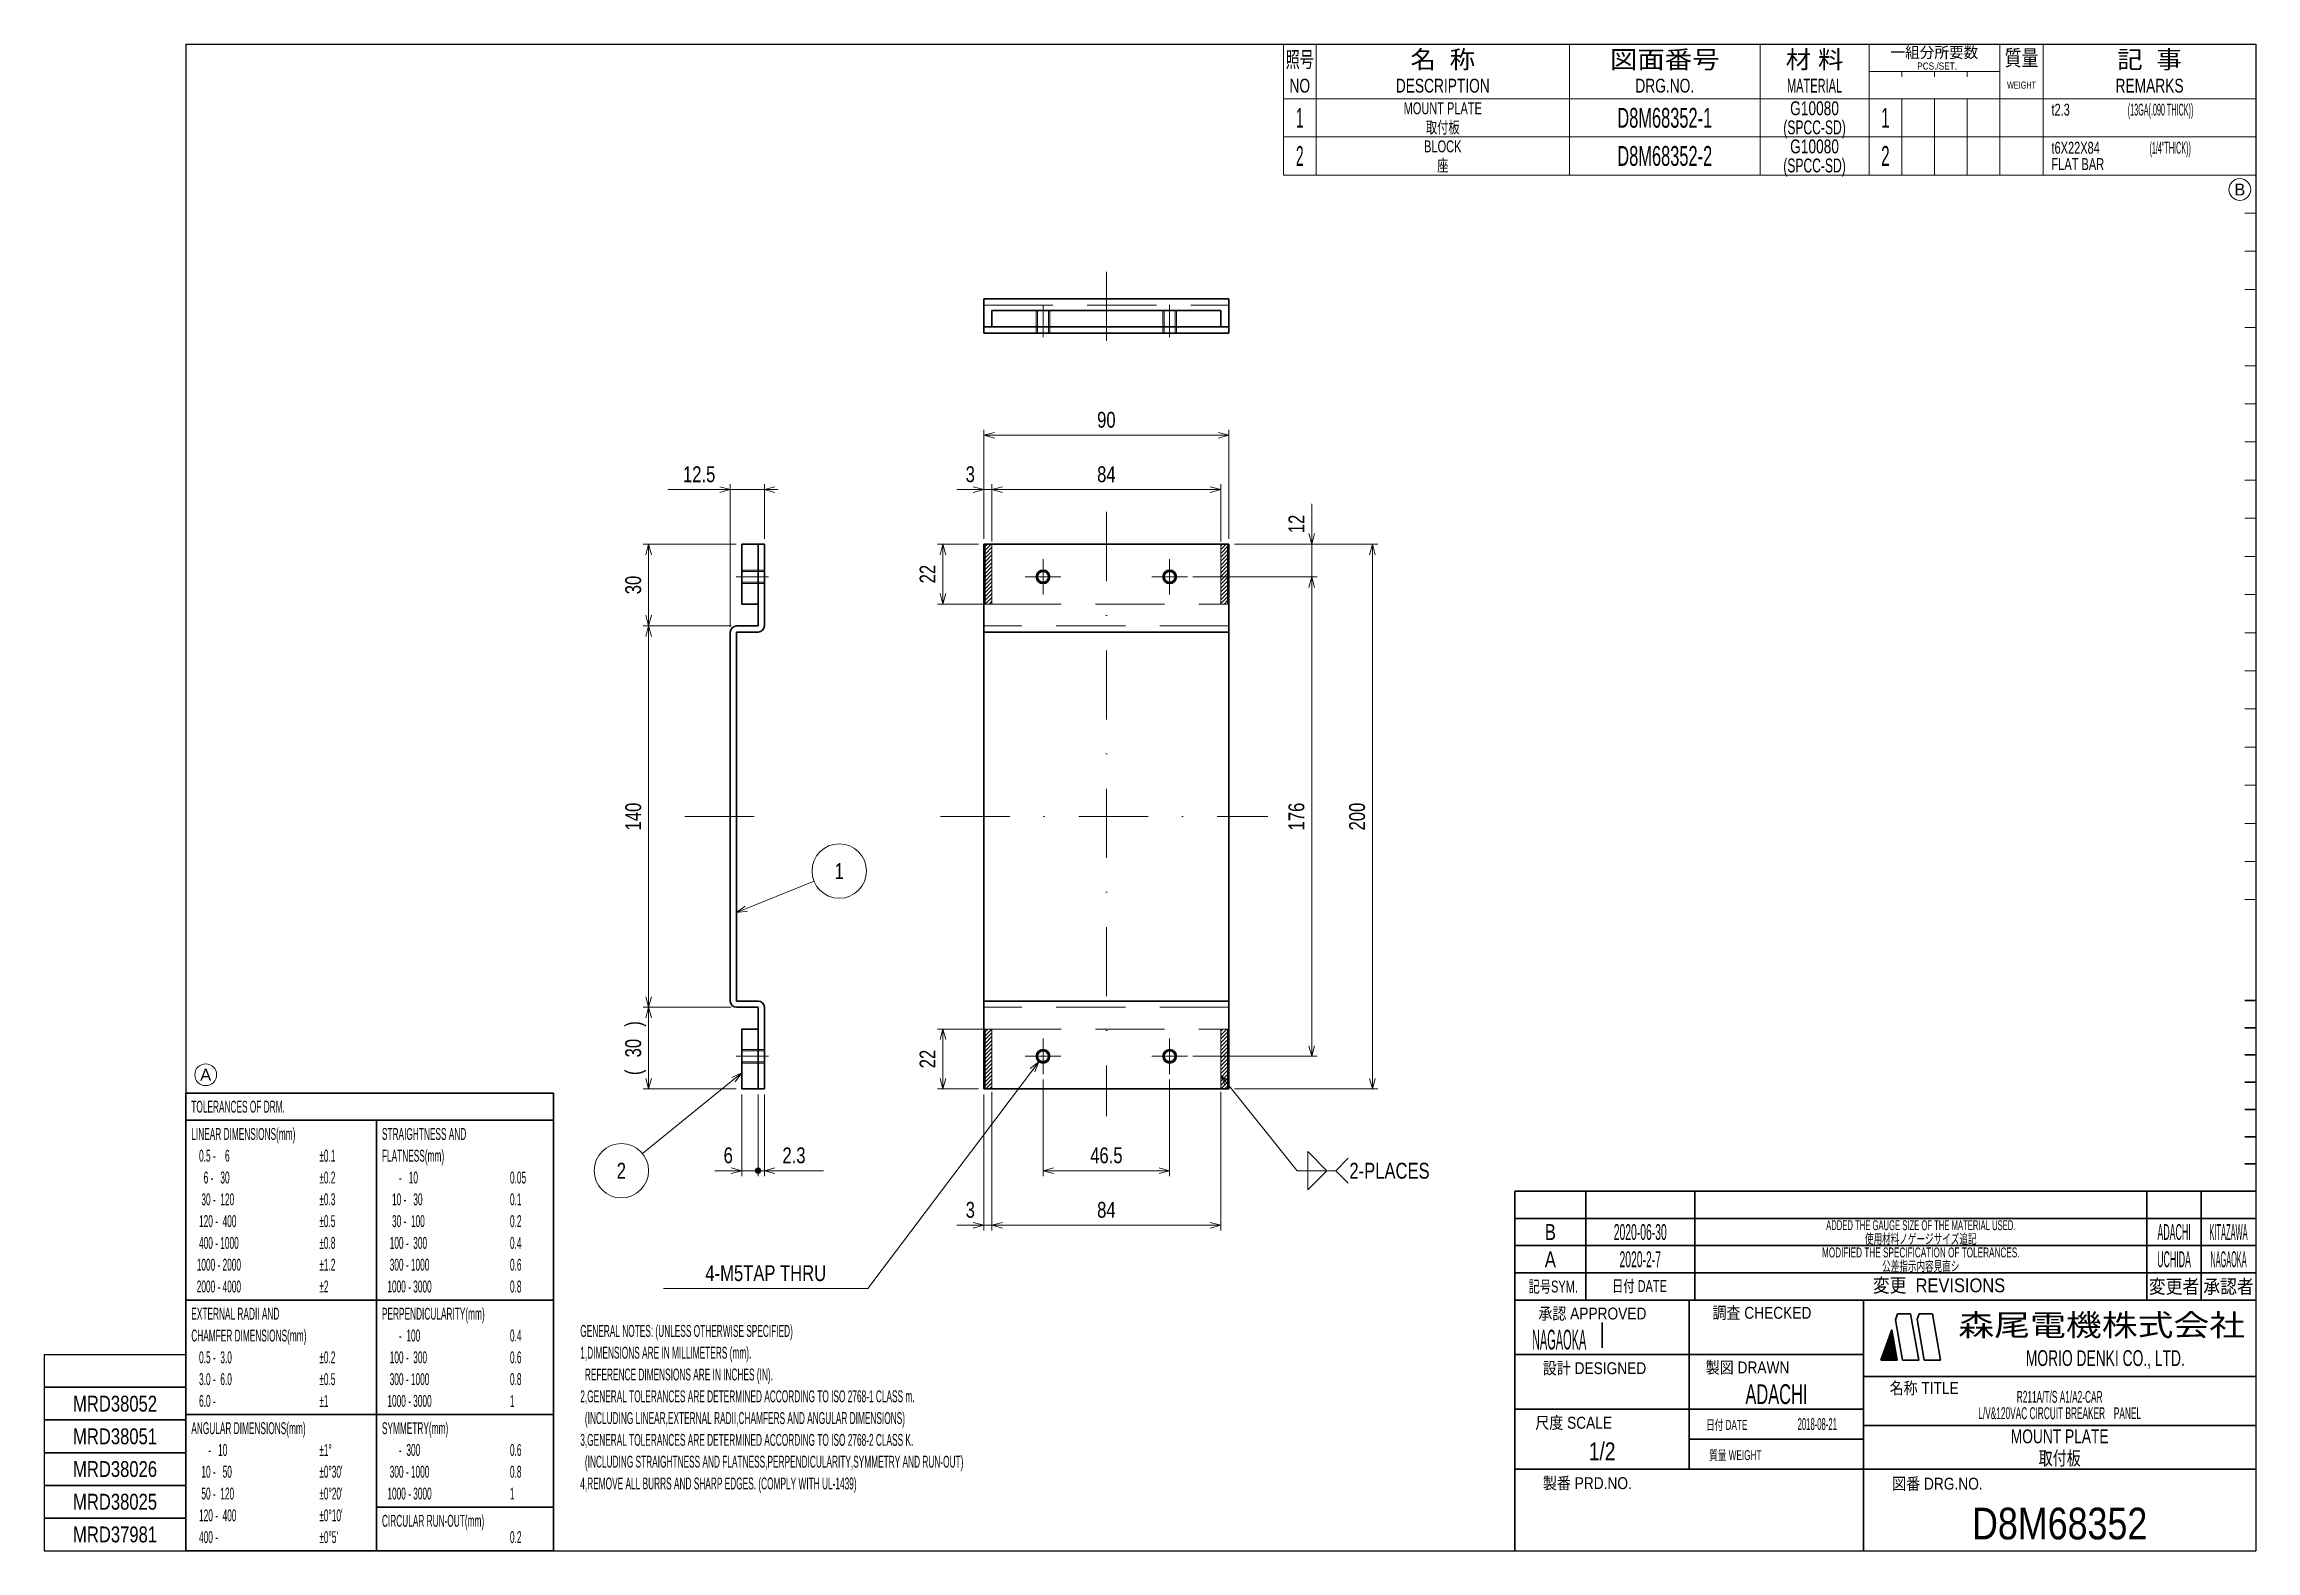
# Model space of a CAD drawing. Header units: millimetres. Extents: x 7 to 913, y 10 to 287.
# Drawn here: x 7 to 413, y 10.2 to 286.8 of the extents above; entities that cross this region are included whole.
import ezdxf
from ezdxf.enums import TextEntityAlignment as Align

# ---------------------------------------------------------------- set-up
doc = ezdxf.new("R2010")
doc.units = ezdxf.units.MM
for name, pattern in [('DASHDOT', [25.3, 12.7, -6.3, 0, -6.3]), ('DASHED', [19, 12.7, -6.3]), ('DIVIDE', [31.6, 12.7, -6.3, 0, -6.3, 0, -6.3])]:
    doc.linetypes.add(name, pattern=pattern)
for name, color, linetype in [('GR1_06', 7, 'Continuous'), ('GR1_15', 7, 'Continuous'), ('GR1_16', 7, 'Continuous'), ('図面枠D8M', 7, 'Continuous'), ('表題、部品表_02', 7, 'Continuous'), ('表題、部品表_03', 7, 'Continuous'), ('表題、部品表_Layer1', 7, 'Continuous')]:
    doc.layers.add(name, color=color, linetype=linetype)
doc.styles.add('HG丸ｺﾞｼｯｸM-PRO', font='')
doc.styles.get('HG丸ｺﾞｼｯｸM-PRO').set_extended_font_data('HG丸ｺﾞｼｯｸM-PRO')
pattern_1 = [(45, (0, 0), (-0.3535534, 0.3535534), [])]

msp = doc.modelspace()

# ---------------------------------------------------------------- texts
at = {"layer": 'GR1_15', "color": 3, "linetype": 'Continuous', "lineweight": 35, "style": 'HG丸ｺﾞｼｯｸM-PRO', "width": 0.784542}
for s, p in [('1', (152.95, 135)), ('2', (112.95, 80))]:
    msp.add_text(s, height=2.91, rotation=0, dxfattribs=at).set_placement(p, align=Align.MIDDLE_CENTER)
at = {"layer": 'GR1_16', "color": 3, "linetype": 'Continuous', "lineweight": 35, "style": 'HG丸ｺﾞｼｯｸM-PRO'}
for s, height, rotation, width, p in [('90', 2.909, 0, 0.784542, (201.99, 215.5)), ('3', 2.91, 0, 0.784542, (177.01, 205.5)), ('84', 2.909, 0, 0.784542, (201.99, 205.5)), ('12', 2.909, 90, 0.784542, (239.2, 198.7)), ('22', 2.909, 90, 0.784542, (171.49, 189.5)), ('30', 2.909, 90, 0.784542, (117.45, 187.5)), ('140', 2.909, 90, 0.784542, (117.45, 145)), ('176', 2.909, 90, 0.784542, (239.2, 145)), ('200', 2.909, 90, 0.784542, (250.34, 145)), (')', 2.91, 90, 0.781868, (117.45, 106.94)), ('30', 2.909, 90, 0.784542, (117.45, 102.5)), ('22', 2.909, 90, 0.784542, (171.49, 100.5)), ('(', 2.91, 90, 0.781868, (117.45, 98.06)), ('6', 2.91, 0, 0.784542, (132.57, 80.5)), ('2.3', 2.909, 0, 0.784839, (144.64, 80.5)), ('46.5', 2.909, 0, 0.784749, (201.99, 80.5)), ('3', 2.91, 0, 0.784542, (177.01, 70.5)), ('84', 2.909, 0, 0.784542, (201.99, 70.5))]:
    msp.add_text(s, height=height, rotation=rotation, dxfattribs=dict(at, width=width)).set_placement(p, align=Align.BOTTOM_CENTER)
for s, height, width, p in [('12.5', 2.909, 0.784749, (127.23, 205.5)), ('4-M5TAP THRU', 2.9091, 0.783037, (139.46, 58.87))]:
    msp.add_text(s, height=height, dxfattribs=dict(at, width=width)).set_placement(p, align=Align.BOTTOM_CENTER)
at = {"layer": 'GR1_16', "color": 3, "linetype": 'Continuous', "lineweight": 35, "style": 'HG丸ｺﾞｼｯｸM-PRO', "width": 0.78274}
msp.add_text('2-PLACES', height=2.909, dxfattribs=at).set_placement((246.61, 80), align=Align.MIDDLE_LEFT)
at = {"layer": '図面枠D8M', "color": 3, "linetype": 'Continuous', "lineweight": 35, "style": 'HG丸ｺﾞｼｯｸM-PRO'}
for s, height, width, p in [('使用材料ノゲージサイズ追記', 1.8182, 0.618958, (351.5, 67.5)), ('公差指示内容見直シ', 1.818, 0.618958, (351.5, 62.5)), ('MRD38052', 2.909, 0.783793, (20, 37.25)), ('MRD38051', 2.909, 0.783793, (20, 31.25)), ('取付板', 2.545, 0.741121, (377, 27.25)), ('MRD38026', 2.909, 0.783793, (20, 25.25)), ('MRD38025', 2.909, 0.783793, (20, 19.25)), ('MRD37981', 2.909, 0.783793, (20, 13.25))]:
    msp.add_text(s, height=height, dxfattribs=dict(at, width=width)).set_placement(p, align=Align.MIDDLE_CENTER)
for s, width, p in [('GENERAL NOTES: (UNLESS OTHERWISE SPECIFIED)', 0.52211, (105.41, 51.69)), ('1,DIMENSIONS ARE IN MILLIMETERS (mm).', 0.522052, (105.41, 47.69)), ('  REFERENCE DIMENSIONS ARE IN INCHES (IN).', 0.522009, (105.41, 43.69)), ('2,GENERAL TOLERANCES ARE DETERMINED ACCORDING TO ISO 2768-1 CLASS m.', 0.522186, (105.41, 39.69)), ('  (INCLUDING LINEAR,EXTERNAL RADII,CHAMFERS AND ANGULAR DIMENSIONS)', 0.522355, (105.41, 35.69)), ('3,GENERAL TOLERANCES ARE DETERMINED ACCORDING TO ISO 2768-2 CLASS K.', 0.52223, (105.41, 31.69)), ('  (INCLUDING STRAIGHTNESS AND FLATNESS,PERPENDICULARITY,SYMMETRY AND RUN-OUT)', 0.522087, (105.41, 27.69)), ('4,REMOVE ALL BURRS AND SHARP EDGES. (COMPLY WITH UL-1439)', 0.52235, (105.41, 23.69))]:
    msp.add_text(s, height=2.1818, dxfattribs=dict(at, width=width)).set_placement(p, align=Align.TOP_LEFT)
at = {"layer": '表題、部品表_03', "color": 3, "linetype": 'Continuous', "lineweight": 35, "style": 'HG丸ｺﾞｼｯｸM-PRO'}
for s, height, width, p in [('MOUNT PLATE', 2.1818, 0.692407, (263.75, 275)), ('G10080', 2.545, 0.740408, (332, 275)), ('1', 3.64, 0.521199, (237.5, 273.25)), ('取付板', 2.182, 0.692256, (263.75, 271.5)), ('D8M68352-1', 3.636, 0.619404, (304.5, 273.25)), ('(SPCC-SD)', 2.545, 0.652377, (332, 271.5)), ('1', 3.64, 0.576062, (345, 273.25)), ('2', 3.64, 0.521199, (237.5, 266.25)), ('BLOCK', 2.182, 0.693284, (263.75, 268)), ('D8M68352-2', 3.636, 0.619404, (304.5, 266.25)), ('G10080', 2.545, 0.740408, (332, 268)), ('2', 3.64, 0.576062, (345, 266.25)), ('座', 2.18, 0.692256, (263.75, 264.5)), ('(SPCC-SD)', 2.545, 0.652377, (332, 264.5))]:
    msp.add_text(s, height=height, dxfattribs=dict(at, width=width)).set_placement(p, align=Align.MIDDLE_CENTER)
for s, height, width, p in [('t2.3', 2.182, 0.690457, (375.5, 274.75)), ('(13GA(.090 THICK))', 2.1818, 0.416535, (389.5, 274.75)), ('t6X22X84', 2.182, 0.692008, (375.5, 267.75)), ('(1/4"THICK))', 2.1818, 0.416609, (393.5, 267.75)), ('FLAT BAR', 2.182, 0.692996, (375.5, 264.75))]:
    msp.add_text(s, height=height, dxfattribs=dict(at, width=width)).set_placement(p, align=Align.MIDDLE_LEFT)

# ---------------------------------------------------------------- blocks, each defined once
blk = doc.blocks.new('BLKF024')
at = {"layer": '図面枠D8M', "color": 4, "linetype": 'Continuous', "lineweight": 13}
for p, q in [((344.778471, 46.998727), (346.524087, 48.744343)), ((344.8594, 47.221078), (346.502888, 48.864566)), ((344.940329, 47.443428), (346.48169, 48.984789)), ((345.021258, 47.665778), (346.460491, 49.105012)), ((345.102186, 47.888128), (346.439293, 49.225235)), ((345.183115, 48.110479), (346.418094, 49.345457)), ((345.264044, 48.332829), (346.396896, 49.46568)), ((345.344973, 48.555179), (346.375697, 49.585903)), ((345.425902, 48.777529), (346.354499, 49.706126)), ((345.506831, 48.999879), (346.3333, 49.826349)), ((345.58776, 49.22223), (346.312102, 49.946572)), ((345.668689, 49.44458), (346.290903, 50.066794)), ((345.749617, 49.66693), (346.269705, 50.187017)), ((345.830546, 49.88928), (346.248506, 50.30724)), ((345.911475, 50.111631), (346.227307, 50.427463)), ((345.992404, 50.333981), (346.206109, 50.547686)), ((346.073333, 50.556331), (346.18491, 50.667909)), ((346.154262, 50.778681), (346.163712, 50.788131)), ((344.157871, 45.246757), (346.693675, 47.782561)), ((344.211969, 45.442276), (346.672477, 47.902784)), ((344.292898, 45.664626), (346.651278, 48.023006)), ((344.299292, 45.246757), (346.714874, 47.662338)), ((344.373827, 45.886976), (346.63008, 48.143229)), ((344.440714, 45.246757), (346.736072, 47.542115)), ((344.454756, 46.109327), (346.608881, 48.263452)), ((344.535684, 46.331677), (346.587682, 48.383675)), ((344.582135, 45.246757), (346.757271, 47.421892)), ((344.616613, 46.554027), (346.566484, 48.503898)), ((344.697542, 46.776377), (346.545285, 48.624121)), ((344.723556, 45.246757), (346.778469, 47.301669)), ((344.864978, 45.246757), (346.799668, 47.181447)), ((345.006399, 45.246757), (346.820866, 47.061224)), ((345.147821, 45.246757), (346.842065, 46.941001)), ((345.289242, 45.246757), (346.863263, 46.820778)), ((345.430663, 45.246757), (346.884462, 46.700555)), ((345.572085, 45.246757), (346.90566, 46.580332)), ((345.713506, 45.246757), (346.926859, 46.46011)), ((345.854927, 45.246757), (346.948057, 46.339887)), ((345.996349, 45.246757), (346.969256, 46.219664)), ((346.13777, 45.246757), (346.990455, 46.099441)), ((346.279191, 45.246757), (347.011653, 45.979218)), ((346.420613, 45.246757), (347.032852, 45.858995)), ((346.562034, 45.246757), (347.05405, 45.738773)), ((346.703455, 45.246757), (347.075249, 45.61855)), ((346.844877, 45.246757), (347.096447, 45.498327)), ((346.986298, 45.246757), (347.117646, 45.378104)), ((347.12772, 45.246757), (347.138844, 45.257881))]:
    blk.add_line(p, q, dxfattribs=at)
blk = doc.blocks.new('BLKF023')
at = {"layer": '図面枠D8M', "color": 2, "linetype": 'Continuous', "lineweight": 25}
for p, q in [((33, 286.75), (413, 286.75)), ((33, 286.75), (33, 10.25)), ((413, 286.75), (413, 10.25)), ((7, 46.25), (7, 10.25)), ((7, 46.25), (33, 46.25)), ((7, 10.25), (413, 10.25))]:
    blk.add_line(p, q, dxfattribs=at)
at = {"layer": '図面枠D8M', "color": 4, "linetype": 'Continuous', "lineweight": 13}
for p, q in [((413, 269.75), (411, 269.75)), ((413, 262.75), (411, 262.75)), ((413, 255.75), (411, 255.75)), ((413, 248.75), (411, 248.75)), ((413, 241.75), (411, 241.75)), ((413, 234.75), (411, 234.75)), ((413, 227.75), (411, 227.75)), ((413, 220.75), (411, 220.75)), ((413, 213.75), (411, 213.75)), ((413, 206.75), (411, 206.75)), ((413, 199.75), (411, 199.75)), ((413, 192.75), (411, 192.75)), ((413, 185.75), (411, 185.75)), ((413, 178.75), (411, 178.75)), ((413, 171.75), (411, 171.75)), ((413, 164.75), (411, 164.75)), ((413, 157.75), (411, 157.75)), ((413, 150.75), (411, 150.75)), ((413, 143.75), (411, 143.75)), ((413, 136.75), (411, 136.75)), ((411, 129.75), (413, 129.75))]:
    blk.add_line(p, q, dxfattribs=at)
at = {"layer": '図面枠D8M', "color": 3, "linetype": 'Continuous', "lineweight": 35}
for p, q in [((413, 111.25), (411, 111.25)), ((413, 106.25), (411, 106.25)), ((413, 101.25), (411, 101.25)), ((413, 96.25), (411, 96.25)), ((413, 91.25), (411, 91.25)), ((413, 86.25), (411, 86.25)), ((413, 81.25), (411, 81.25)), ((277, 76.25), (413, 76.25)), ((277, 76.25), (277, 10.25)), ((290, 76.25), (290, 56.25)), ((310, 76.25), (310, 56.25)), ((393, 76.25), (393, 56.25)), ((403, 76.25), (403, 56.25)), ((277, 71.25), (413, 71.25)), ((277, 66.25), (413, 66.25)), ((277, 61.25), (413, 61.25)), ((277, 56.25), (413, 56.25)), ((309, 56.25), (309, 25.25)), ((341, 56.25), (341, 10.25)), ((346.84, 52.65), (347.23, 53.75)), ((347.23, 53.75), (349.64, 53.75)), ((351.14, 45.25), (349.64, 53.75)), ((351.18, 53.75), (350.82, 52.76)), ((351.18, 53.75), (353.64, 53.75)), ((355.14, 45.25), (353.64, 53.75)), ((293, 52.17), (293, 47.48)), ((344.14, 45.25), (346.16, 50.8)), ((347.14, 45.25), (346.16, 50.8)), ((348.14, 45.25), (346.84, 52.65)), ((352.14, 45.25), (350.82, 52.76)), ((277, 46.25), (341, 46.25)), ((344.14, 45.25), (347.14, 45.25)), ((348.14, 45.25), (351.14, 45.25)), ((352.14, 45.25), (355.14, 45.25)), ((341, 42.25), (413, 42.25)), ((7, 40.25), (33, 40.25)), ((7, 34.25), (33, 34.25)), ((277, 36.25), (341, 36.25)), ((341, 33.25), (413, 33.25)), ((309, 30.75), (341, 30.75)), ((7, 28.25), (33, 28.25)), ((277, 25.25), (413, 25.25)), ((7, 22.25), (33, 22.25)), ((33, 16.25), (7, 16.25))]:
    blk.add_line(p, q, dxfattribs=at)
at = {"layer": '図面枠D8M', "color": 4, "linetype": 'Continuous', "lineweight": 13}
blk.add_blockref('BLKF024', (0, 0), dxfattribs=at)
at = {"layer": '図面枠D8M', "color": 4, "linetype": 'Continuous', "lineweight": 13, "style": 'HG丸ｺﾞｼｯｸM-PRO'}
for s, height, width, p in [('記号SYM.', 2.182, 0.69227, (284.03, 58.74)), ('日付 DATE', 2.182, 0.692507, (299.87, 58.83)), ('変更  REVISIONS', 2.5455, 0.887352, (354.85, 58.97)), ('変更者', 2.545, 0.887717, (398, 58.75)), ('承認者', 2.545, 0.887717, (408, 58.75)), ('承認 APPROVED', 2.1818, 0.863151, (291.21, 53.79)), ('調査 CHECKED', 2.182, 0.863174, (322.34, 53.92)), ('設計 DESIGNED', 2.1818, 0.862613, (291.61, 43.76)), ('製図 DRAWN', 2.182, 0.863099, (319.7, 43.9)), ('名称 TITLE', 2.182, 0.862489, (352.13, 40.11)), ('尺度 SCALE', 2.182, 0.862581, (287.78, 33.74)), ('日付 DATE', 1.818, 0.618255, (315.88, 33.34)), ('質量 WEIGHT', 1.818, 0.618812, (317.46, 27.8)), ('製番 PRD.NO.', 2.182, 0.863299, (290.29, 22.66)), ('図番 DRG.NO.', 2.182, 0.863083, (354.56, 22.56))]:
    blk.add_text(s, height=height, dxfattribs=dict(at, width=width)).set_placement(p, align=Align.MIDDLE_CENTER)
at = {"layer": '図面枠D8M', "color": 2, "linetype": 'Continuous', "lineweight": 25, "style": 'HG丸ｺﾞｼｯｸM-PRO', "width": 1.206081}
blk.add_text('森尾電機株式会社', height=4, dxfattribs=at).set_placement((384.72, 51.68), align=Align.MIDDLE_CENTER)
at = {"layer": '図面枠D8M', "color": 3, "linetype": 'Continuous', "lineweight": 35, "style": 'HG丸ｺﾞｼｯｸM-PRO', "width": 0.652197}
blk.add_text('MORIO DENKI CO., LTD.', height=2.9091, dxfattribs=at).set_placement((385.38, 45.61), align=Align.MIDDLE_CENTER)
blk = doc.blocks.new('BLKF025')
at = {"layer": '図面枠D8M', "color": 3, "linetype": 'Continuous', "lineweight": 35, "style": 'HG丸ｺﾞｼｯｸM-PRO'}
for s, height, width, p in [('B', 2.91, 0.78204, (283.5, 68.75)), ('2020-06-30', 2.909, 0.488281, (300, 68.75)), ('ADDED THE GAUGE SIZE OF THE MATERIAL USED.', 1.8182, 0.578029, (351.5, 70)), ('ADACHI', 2.909, 0.415454, (398, 68.75)), ('KITAZAWA', 2.909, 0.308644, (408, 68.75)), ('A', 2.91, 0.782973, (283.5, 63.75)), ('2020-2-7', 2.909, 0.488281, (300, 63.75)), ('MODIFIED THE SPECIFICATION OF TOLERANCES.', 1.8182, 0.618603, (351.5, 65)), ('UCHIDA', 2.909, 0.415827, (398, 63.75)), ('NAGAOKA', 2.909, 0.334453, (408, 63.75)), ('NAGAOKA', 3.636, 0.414524, (285.11, 49)), ('ADACHI', 3.636, 0.619335, (325, 39)), ('L/V&120VAC CIRCUIT BREAKER\u3000PANEL', 2.1818, 0.522042, (377, 35.5)), ('R211A/T/S A1/A2-CAR', 2.1818, 0.521924, (377, 38.5)), ('2018-08-21', 2.182, 0.482412, (332.5, 33.5)), ('MOUNT PLATE', 2.5455, 0.741539, (377, 31.25)), ('1/2', 3.273, 0.80628, (293, 28.5)), ('D8M68352', 5.818, 0.845432, (377, 15.25))]:
    blk.add_text(s, height=height, dxfattribs=dict(at, width=width)).set_placement(p, align=Align.MIDDLE_CENTER)
blk = doc.blocks.new('BLKF026')
at = {"layer": '表題、部品表_02', "color": 4, "linetype": 'Continuous', "lineweight": 13}
for p, q in [((234.5, 276.75), (234.5, 269.75)), ((234.5, 276.75), (413, 276.75)), ((240.5, 276.75), (240.5, 269.75)), ((287, 276.75), (287, 269.75)), ((322, 276.75), (322, 269.75)), ((342, 276.75), (342, 269.75)), ((348, 276.75), (348, 269.75)), ((354, 276.75), (354, 269.75)), ((360, 269.75), (360, 276.75)), ((366, 276.75), (366, 269.75)), ((374, 276.75), (374, 269.75)), ((413, 276.75), (413, 269.75)), ((234.5, 269.75), (413, 269.75))]:
    blk.add_line(p, q, dxfattribs=at)
blk = doc.blocks.new('BLKF028')
at = {"layer": '表題、部品表_02', "color": 4, "linetype": 'Continuous', "lineweight": 13}
for p, q in [((234.5, 269.75), (234.5, 262.75)), ((234.5, 269.75), (413, 269.75)), ((240.5, 269.75), (240.5, 262.75)), ((287, 269.75), (287, 262.75)), ((322, 269.75), (322, 262.75)), ((342, 269.75), (342, 262.75)), ((348, 269.75), (348, 262.75)), ((354, 269.75), (354, 262.75)), ((360, 262.75), (360, 269.75)), ((366, 269.75), (366, 262.75)), ((374, 269.75), (374, 262.75)), ((413, 269.75), (413, 262.75)), ((234.5, 262.75), (413, 262.75))]:
    blk.add_line(p, q, dxfattribs=at)
blk = doc.blocks.new('BLKF030')
at = {"layer": 'GR1_06', "color": 3, "linetype": 'Continuous', "lineweight": 35}
for p, q in [((139.2, 195), (138.05, 195)), ((138.05, 180), (138.05, 195)), ((139.2, 195), (139.2, 180)), ((132.95, 111.15), (132.95, 178.85)), ((134.1, 180), (138.05, 180)), ((134.1, 111.15), (134.1, 178.85)), ((134.1, 178.85), (138.05, 178.85)), ((134.1, 111.15), (138.05, 111.15)), ((134.1, 110), (138.05, 110)), ((138.05, 95), (138.05, 110)), ((139.2, 110), (139.2, 95)), ((139.2, 95), (138.05, 95))]:
    blk.add_line(p, q, dxfattribs=at)
for centre, start, end in [((134.1, 178.85), 90, 180), ((138.05, 180), 270, 0), ((134.1, 111.15), 180, 270), ((138.05, 110), 0, 90)]:
    blk.add_arc(centre, 1.15, start, end, dxfattribs=at)
blk = doc.blocks.new('BLKF031')
at = {"layer": 'GR1_06', "color": 3, "linetype": 'Continuous', "lineweight": 35}
for p, q in [((179.49, 195), (224.49, 195)), ((179.49, 95), (179.49, 195)), ((224.49, 95), (224.49, 195)), ((224.49, 178.85), (179.49, 178.85)), ((224.49, 111.15), (179.49, 111.15)), ((179.49, 95), (224.49, 95))]:
    blk.add_line(p, q, dxfattribs=at)
at = {"layer": 'GR1_06', "color": 4, "linetype": 'DASHED', "lineweight": 13}
for p, q in [((224.49, 180), (179.49, 180)), ((224.49, 110), (179.49, 110))]:
    blk.add_line(p, q, dxfattribs=at)
blk = doc.blocks.new('BLKF033')
at = {"layer": 'GR1_06', "color": 3, "linetype": 'Continuous', "lineweight": 35}
for radius in [1.25, 1]:
    blk.add_circle((190.36, 189), radius, dxfattribs=at)
blk = doc.blocks.new('BLKF032')
at = {"layer": 'GR1_06', "color": 4, "linetype": 'DASHDOT', "lineweight": 13}
for p, q in [((190.36, 185.75), (190.36, 192.25)), ((193.61, 189), (187.11, 189))]:
    blk.add_line(p, q, dxfattribs=at)
at = {"layer": 'GR1_06', "color": 3, "linetype": 'Continuous', "lineweight": 35}
blk.add_blockref('BLKF033', (0, 0), dxfattribs=at)
blk = doc.blocks.new('BLKF035')
at = {"layer": 'GR1_06', "color": 3, "linetype": 'Continuous', "lineweight": 35}
for radius in [1.25, 1]:
    blk.add_circle((213.61, 189), radius, dxfattribs=at)
blk = doc.blocks.new('BLKF034')
at = {"layer": 'GR1_06', "color": 4, "linetype": 'DASHDOT', "lineweight": 13}
for p, q in [((213.61, 185.75), (213.61, 192.25)), ((216.86, 189), (210.36, 189))]:
    blk.add_line(p, q, dxfattribs=at)
at = {"layer": 'GR1_06', "color": 3, "linetype": 'Continuous', "lineweight": 35}
blk.add_blockref('BLKF035', (0, 0), dxfattribs=at)
blk = doc.blocks.new('BLKF037')
at = {"layer": 'GR1_06', "color": 3, "linetype": 'Continuous', "lineweight": 35}
for radius in [1.25, 1]:
    blk.add_circle((213.61, 101), radius, dxfattribs=at)
blk = doc.blocks.new('BLKF036')
at = {"layer": 'GR1_06', "color": 4, "linetype": 'DASHDOT', "lineweight": 13}
for p, q in [((213.61, 97.75), (213.61, 104.25)), ((216.86, 101), (210.36, 101))]:
    blk.add_line(p, q, dxfattribs=at)
at = {"layer": 'GR1_06', "color": 3, "linetype": 'Continuous', "lineweight": 35}
blk.add_blockref('BLKF037', (0, 0), dxfattribs=at)
blk = doc.blocks.new('BLKF039')
at = {"layer": 'GR1_06', "color": 3, "linetype": 'Continuous', "lineweight": 35}
for radius in [1.25, 1]:
    blk.add_circle((190.36, 101), radius, dxfattribs=at)
blk = doc.blocks.new('BLKF038')
at = {"layer": 'GR1_06', "color": 4, "linetype": 'DASHDOT', "lineweight": 13}
for p, q in [((190.36, 97.75), (190.36, 104.25)), ((193.61, 101), (187.11, 101))]:
    blk.add_line(p, q, dxfattribs=at)
at = {"layer": 'GR1_06', "color": 3, "linetype": 'Continuous', "lineweight": 35}
blk.add_blockref('BLKF039', (0, 0), dxfattribs=at)
blk = doc.blocks.new('BLKF040')
at = {"layer": 'GR1_06', "color": 3, "linetype": 'Continuous', "lineweight": 35}
for p, q in [((135.05, 195), (135.05, 184)), ((138.05, 195), (135.05, 195)), ((138.05, 184), (138.05, 195)), ((138.05, 184), (135.05, 184))]:
    blk.add_line(p, q, dxfattribs=at)
blk = doc.blocks.new('BLKF041')
at = {"layer": 'GR1_06', "color": 3, "linetype": 'Continuous', "lineweight": 35}
for p, q in [((135.05, 95), (135.05, 106)), ((138.05, 106), (135.05, 106)), ((138.05, 106), (138.05, 95)), ((138.05, 95), (135.05, 95))]:
    blk.add_line(p, q, dxfattribs=at)
blk = doc.blocks.new('BLKF042')
at = {"layer": 'GR1_06', "color": 4, "linetype": 'DASHED', "lineweight": 13}
for p, q in [((180.99, 195), (180.99, 184)), ((180.99, 195), (222.99, 195)), ((222.99, 184), (222.99, 195)), ((180.99, 184), (222.99, 184))]:
    blk.add_line(p, q, dxfattribs=at)
blk = doc.blocks.new('BLKF043')
at = {"layer": 'GR1_06', "color": 4, "linetype": 'DASHED', "lineweight": 13}
for p, q in [((180.99, 95), (180.99, 106)), ((180.99, 106), (222.99, 106)), ((222.99, 106), (222.99, 95)), ((180.99, 95), (222.99, 95))]:
    blk.add_line(p, q, dxfattribs=at)
blk = doc.blocks.new('BLKF044')
at = {"layer": 'GR1_06', "color": 4, "linetype": 'DASHED', "lineweight": 13}
for p, q in [((139.2, 190.25), (135.05, 190.25)), ((139.2, 190), (135.05, 190)), ((139.2, 188), (135.05, 188)), ((139.2, 187.75), (135.05, 187.75))]:
    blk.add_line(p, q, dxfattribs=at)
blk = doc.blocks.new('BLKF045')
at = {"layer": 'GR1_06', "color": 4, "linetype": 'DASHED', "lineweight": 13}
for p, q in [((139.2, 102.25), (135.05, 102.25)), ((139.2, 102), (135.05, 102)), ((139.2, 100), (135.05, 100)), ((139.2, 99.75), (135.05, 99.75))]:
    blk.add_line(p, q, dxfattribs=at)
blk = doc.blocks.new('BLKF046')
at = {"layer": 'GR1_06', "color": 3, "linetype": 'Continuous', "lineweight": 35}
for p, q in [((179.49, 240), (224.49, 240)), ((179.49, 233.75), (179.49, 240)), ((224.49, 233.75), (224.49, 240)), ((179.49, 234.9), (224.49, 234.9)), ((179.49, 233.75), (224.49, 233.75))]:
    blk.add_line(p, q, dxfattribs=at)
at = {"layer": 'GR1_06', "color": 4, "linetype": 'DASHED', "lineweight": 13}
blk.add_line((179.49, 238.85), (224.49, 238.85), dxfattribs=at)
blk = doc.blocks.new('BLKF047')
at = {"layer": 'GR1_06', "color": 3, "linetype": 'Continuous', "lineweight": 35}
for p, q in [((222.99, 237.9), (180.99, 237.9)), ((180.99, 234.9), (180.99, 237.9)), ((222.99, 234.9), (222.99, 237.9)), ((180.99, 234.9), (222.99, 234.9))]:
    blk.add_line(p, q, dxfattribs=at)
blk = doc.blocks.new('FXTIP_ARROW_S')
at = {"color": 0, "linetype": 'Continuous', "lineweight": -2}
for q in [(-1, 0), (-0.97, 0.26), (-0.97, -0.26)]:
    blk.add_line((0, 0), q, dxfattribs=at)
blk = doc.blocks.new('FXTIP_ARROW_E')
at = {"color": 0, "linetype": 'Continuous', "lineweight": -2}
for q in [(-1, 0), (-0.97, 0.26), (-0.97, -0.26)]:
    blk.add_line((0, 0), q, dxfattribs=at)
blk = doc.blocks.new('FXTIP_BLACKDOT_S')
at = {"color": 0, "linetype": 'Continuous', "lineweight": -2}
blk.add_line((0, 0), (-1, 0), dxfattribs=at)
at = {"color": 0, "linetype": 'Continuous', "lineweight": -2, "const_width": 0.25}
blk.add_lwpolyline([(-0.125, 0, 1), (0.125, 0, 1)], format="xyb", close=True, dxfattribs=at)
at = {"color": 0, "linetype": 'Continuous', "lineweight": -2}
blk.add_circle((0, 0), 0.25, dxfattribs=at)
blk = doc.blocks.new('BLKF048')
at = {"layer": 'GR1_16', "color": 4, "linetype": 'DIVIDE', "lineweight": 13}
for p, q in [((224.24, 195), (222.99, 195)), ((222.99, 195), (222.99, 184)), ((224.24, 184), (224.24, 195)), ((224.24, 184), (222.99, 184))]:
    blk.add_line(p, q, dxfattribs=at)
blk = doc.blocks.new('BLKF049')
at = {"layer": 'GR1_16', "color": 4, "linetype": 'DIVIDE', "lineweight": 13}
for p, q in [((224.24, 106), (222.99, 106)), ((222.99, 106), (222.99, 95)), ((224.24, 95), (224.24, 106)), ((224.24, 95), (222.99, 95))]:
    blk.add_line(p, q, dxfattribs=at)
blk = doc.blocks.new('BLKF050')
at = {"layer": 'GR1_16', "color": 4, "linetype": 'DIVIDE', "lineweight": 13}
for p, q in [((179.74, 184), (179.74, 195)), ((179.74, 195), (180.99, 195)), ((180.99, 195), (180.99, 184)), ((179.74, 184), (180.99, 184))]:
    blk.add_line(p, q, dxfattribs=at)
blk = doc.blocks.new('BLKF051')
at = {"layer": 'GR1_16', "color": 4, "linetype": 'DIVIDE', "lineweight": 13}
for p, q in [((179.74, 95), (179.74, 106)), ((179.74, 106), (180.99, 106)), ((180.99, 106), (180.99, 95)), ((179.74, 95), (180.99, 95))]:
    blk.add_line(p, q, dxfattribs=at)
blk = doc.blocks.new('BLKF052')
at = {"layer": 'GR1_06', "color": 4, "linetype": 'DASHED', "lineweight": 13}
for p, q in [((189.11, 233.75), (189.11, 237.9)), ((189.36, 233.75), (189.36, 237.9)), ((191.36, 233.75), (191.36, 237.9)), ((191.61, 233.75), (191.61, 237.9))]:
    blk.add_line(p, q, dxfattribs=at)
blk = doc.blocks.new('BLKF053')
at = {"layer": 'GR1_06', "color": 4, "linetype": 'DASHED', "lineweight": 13}
for p, q in [((212.36, 233.75), (212.36, 237.9)), ((212.61, 233.75), (212.61, 237.9)), ((214.61, 233.75), (214.61, 237.9)), ((214.86, 233.75), (214.86, 237.9))]:
    blk.add_line(p, q, dxfattribs=at)
blk = doc.blocks.new('BLKF054')
at = {"layer": 'GR1_16', "color": 4, "linetype": 'Continuous', "lineweight": 13}
for p, q in [((242.47, 80), (238.97, 83.5)), ((238.97, 76.5), (238.97, 83.5)), ((242.47, 80), (238.97, 76.5))]:
    blk.add_line(p, q, dxfattribs=at)
blk = doc.blocks.new('BLKF055')
at = {"layer": '図面枠D8M', "color": 3, "linetype": 'Continuous', "lineweight": 35}
for p, q in [((33, 94.25), (100.5, 94.25)), ((33, 94.25), (33, 10.25)), ((100.5, 10.25), (100.5, 94.25)), ((33, 89.25), (100.5, 89.25)), ((68, 10.25), (68, 89.25)), ((33, 56.25), (68, 56.25)), ((68, 56.25), (100.5, 56.25)), ((33, 35.25), (68, 35.25)), ((68, 35.25), (100.5, 35.25)), ((68, 18.25), (100.5, 18.25)), ((33, 10.25), (100.5, 10.25))]:
    blk.add_line(p, q, dxfattribs=at)
at = {"layer": '図面枠D8M', "color": 4, "linetype": 'Continuous', "lineweight": 13, "style": 'HG丸ｺﾞｼｯｸM-PRO'}
for s, height, width, p in [('TOLERANCES OF DRM.', 2.1818, 0.522208, (34, 91.75)), ('LINEAR DIMENSIONS(mm)', 2.1818, 0.521664, (34, 86.75)), ('STRAIGHTNESS AND', 2.1818, 0.521949, (69, 86.75)), (' 0.5 -    6', 2.1818, 0.524049, (35, 82.75)), ('±0.1', 2.182, 0.52198, (57.5, 82.75)), ('FLATNESS(mm)', 2.1818, 0.521994, (69, 82.75)), ('   6 -   30', 2.1818, 0.52397, (35, 78.75)), ('±0.2', 2.182, 0.52198, (57.5, 78.75)), ('     -   10', 2.1818, 0.524651, (70, 78.75)), ('0.05', 2.182, 0.52205, (92.5, 78.75)), ('  30 -  120', 2.1818, 0.522893, (35, 74.75)), ('±0.3', 2.182, 0.52198, (57.5, 74.75)), ('  10 -   30', 2.1818, 0.523391, (70, 74.75)), ('0.1', 2.182, 0.522424, (92.5, 74.75)), (' 120 -  400', 2.1818, 0.52246, (35, 70.75)), ('±0.5', 2.182, 0.52198, (57.5, 70.75)), ('  30 -  100', 2.1818, 0.522893, (70, 70.75)), ('0.2', 2.182, 0.522424, (92.5, 70.75)), (' 400 - 1000', 2.1818, 0.52208, (35, 66.75)), ('±0.8', 2.182, 0.52198, (57.5, 66.75)), (' 100 -  300', 2.1818, 0.52246, (70, 66.75)), ('0.4', 2.182, 0.522424, (92.5, 66.75)), ('1000 - 2000', 2.1818, 0.521744, (35, 62.75)), ('±1.2', 2.182, 0.52198, (57.5, 62.75)), (' 300 - 1000', 2.1818, 0.52208, (70, 62.75)), ('0.6', 2.182, 0.522424, (92.5, 62.75)), ('2000 - 4000', 2.1818, 0.521744, (35, 58.75)), ('±2', 2.182, 0.521216, (57.5, 58.75)), ('1000 - 3000', 2.1818, 0.521744, (70, 58.75)), ('0.8', 2.182, 0.522424, (92.5, 58.75)), ('EXTERNAL RADII AND', 2.1818, 0.522426, (34, 53.75)), ('PERPENDICULARITY(mm)', 2.1818, 0.521822, (69, 53.75)), ('CHAMFER DIMENSIONS(mm)', 2.1818, 0.521615, (34, 49.75)), ('     -  100', 2.1818, 0.52397, (70, 49.75)), ('0.4', 2.182, 0.522424, (92.5, 49.75)), (' 0.5 -  3.0', 2.1818, 0.523514, (35, 45.75)), ('±0.2', 2.182, 0.52198, (57.5, 45.75)), (' 100 -  300', 2.1818, 0.52246, (70, 45.75)), ('0.6', 2.182, 0.522424, (92.5, 45.75)), (' 3.0 -  6.0', 2.1818, 0.523514, (35, 41.75)), ('±0.5', 2.182, 0.52198, (57.5, 41.75)), (' 300 - 1000', 2.1818, 0.52208, (70, 41.75)), ('0.8', 2.182, 0.522424, (92.5, 41.75)), (' 6.0 -', 2.182, 0.523279, (35, 37.75)), ('±1', 2.182, 0.521216, (57.5, 37.75)), ('1000 - 3000', 2.1818, 0.521744, (70, 37.75)), ('1', 2.18, 0.521199, (92.5, 37.75)), ('ANGULAR DIMENSIONS(mm)', 2.1818, 0.521887, (34, 32.75)), ('SYMMETRY(mm)', 2.1818, 0.521222, (69, 32.75)), ('     -   10', 2.1818, 0.524651, (35, 28.75)), ('±1°', 2.182, 0.52122, (57.5, 28.75)), ('     -  300', 2.1818, 0.52397, (70, 28.75)), ('0.6', 2.182, 0.522424, (92.5, 28.75)), ('  10 -   50', 2.1818, 0.523391, (35, 24.75)), ("±0°30'", 2.182, 0.521679, (57.5, 24.75)), (' 300 - 1000', 2.1818, 0.52208, (70, 24.75)), ('0.8', 2.182, 0.522424, (92.5, 24.75)), ('  50 -  120', 2.1818, 0.522893, (35, 20.75)), ("±0°20'", 2.182, 0.521679, (57.5, 20.75)), ('1000 - 3000', 2.1818, 0.521744, (70, 20.75)), ('1', 2.18, 0.521199, (92.5, 20.75)), (' 120 -  400', 2.1818, 0.52246, (35, 16.75)), ("±0°10'", 2.182, 0.521679, (57.5, 16.75)), ('CIRCULAR RUN-OUT(mm)', 2.1818, 0.521639, (69, 15.75)), (' 400 -', 2.182, 0.52234, (35, 12.75)), ("±0°5'", 2.182, 0.521776, (57.5, 12.75)), ('0.2', 2.182, 0.522424, (92.5, 12.75))]:
    blk.add_text(s, height=height, dxfattribs=dict(at, width=width)).set_placement(p, align=Align.MIDDLE_LEFT)
blk = doc.blocks.new('BLKF056')
at = {"layer": '表題、部品表_Layer1', "color": 4, "linetype": 'Continuous', "lineweight": 13}
blk.add_circle((36.64, 97.62), 2, dxfattribs=at)
at = {"layer": '表題、部品表_Layer1', "color": 4, "linetype": 'Continuous', "lineweight": 13, "style": 'HG丸ｺﾞｼｯｸM-PRO', "width": 1.042301}
blk.add_text('A', height=2.18, dxfattribs=at).set_placement((36.64, 97.62), align=Align.MIDDLE_CENTER)
blk = doc.blocks.new('BLKF058')
at = {"layer": '図面枠D8M', "color": 4, "linetype": 'Continuous', "lineweight": 13}
for p, q in [((234.5, 286.75), (234.5, 276.75)), ((234.5, 286.75), (413, 286.75)), ((240.5, 286.75), (240.5, 276.75)), ((287, 286.75), (287, 276.75)), ((322, 286.75), (322, 276.75)), ((342, 286.75), (342, 276.75)), ((366, 286.75), (366, 276.75)), ((374, 286.75), (374, 276.75)), ((413, 286.75), (413, 276.75)), ((342, 281.75), (366, 281.75)), ((348, 280.75), (348, 281.75)), ((354, 281.75), (354, 280.75)), ((360, 281.75), (360, 280.75)), ((234.5, 276.75), (413, 276.75))]:
    blk.add_line(p, q, dxfattribs=at)
at = {"layer": '図面枠D8M', "color": 3, "linetype": 'Continuous', "lineweight": 35, "style": 'HG丸ｺﾞｼｯｸM-PRO'}
for s, height, width, p in [('照号', 2.909, 0.651535, (237.5, 283.95)), ('名  称', 3.273, 1.042426, (263.75, 283.95)), ('図面番号', 3.273, 1.127518, (304.5, 283.95)), ('材 料', 3.273, 1.042439, (332, 283.95)), ('一組分所要数', 2.036, 0.966638, (354, 285.25)), ('質量', 2.909, 0.781842, (370, 284.25)), ('記  事', 3.273, 1.042426, (393.5, 283.95)), ('NO', 2.545, 0.740841, (237.5, 279.15)), ('DESCRIPTION', 2.5455, 0.741365, (263.75, 279.15)), ('DRG.NO.', 2.545, 0.741189, (304.5, 279.15)), ('MATERIAL', 2.545, 0.594756, (332, 279.15)), ('PCS./SET.', 1.309, 0.862935, (354.5, 282.75)), ('REMARKS', 2.545, 0.742803, (393.5, 279.15)), ('WEIGHT', 1.309, 0.635507, (370, 279.25))]:
    blk.add_text(s, height=height, dxfattribs=dict(at, width=width)).set_placement(p, align=Align.MIDDLE_CENTER)
blk = doc.blocks.new('BLKF057')
at = {"layer": '図面枠D8M', "color": 3, "linetype": 'Continuous', "lineweight": 13}
blk.add_blockref('BLKF058', (0, 0), dxfattribs=at)
blk = doc.blocks.new('BLKF102')
at = {"layer": '表題、部品表_Layer1', "color": 4, "linetype": 'Continuous', "lineweight": 13}
blk.add_circle((410.07, 260.08), 2, dxfattribs=at)
at = {"layer": '表題、部品表_Layer1', "color": 4, "linetype": 'Continuous', "lineweight": 13, "style": 'HG丸ｺﾞｼｯｸM-PRO', "width": 1.04272}
blk.add_text('B', height=2.18, dxfattribs=at).set_placement((410.07, 260.08), align=Align.MIDDLE_CENTER)

# ---------------------------------------------------------------- hatches: boundary and pattern name
at = {"layer": 'GR1_16', "linetype": 'DIVIDE', "lineweight": 13}
h = msp.add_hatch(dxfattribs=at)
h.set_pattern_fill('_USER', color=4, scale=0.5, angle=45, style=0, pattern_type=0)
h.set_pattern_definition(pattern_1)
h.paths.add_polyline_path([(180.99, 195), (179.74, 195), (179.74, 184), (180.99, 184)], flags=0)
h = msp.add_hatch(dxfattribs=at)
h.set_pattern_fill('_USER', color=4, scale=0.5, angle=45, style=0, pattern_type=0)
h.set_pattern_definition(pattern_1)
h.paths.add_polyline_path([(222.99, 195), (224.24, 195), (224.24, 184), (222.99, 184)], flags=0)
h = msp.add_hatch(dxfattribs=at)
h.set_pattern_fill('_USER', color=4, scale=0.5, angle=45, style=0, pattern_type=0)
h.set_pattern_definition(pattern_1)
h.paths.add_polyline_path([(180.99, 106), (179.74, 106), (179.74, 95), (180.99, 95)], flags=0)
h = msp.add_hatch(dxfattribs=at)
h.set_pattern_fill('_USER', color=4, scale=0.5, angle=45, style=0, pattern_type=0)
h.set_pattern_definition(pattern_1)
h.paths.add_polyline_path([(222.99, 106), (224.24, 106), (224.24, 95), (222.99, 95)], flags=0)

# ---------------------------------------------------------------- linework, layer by layer
at = {"layer": 'GR1_06', "color": 4, "linetype": 'DASHDOT', "lineweight": 13}
for p, q in [((201.99, 245), (201.99, 226.68)), ((190.36, 232.96), (190.36, 238.93)), ((213.61, 232.96), (213.61, 238.93)), ((201.99, 200.91), (201.99, 90)), ((139.99, 189), (134.02, 189)), ((124.61, 145), (139.68, 145)), ((171.56, 145), (231.62, 145)), ((139.99, 101), (134.02, 101))]:
    msp.add_line(p, q, dxfattribs=at)
at = {"layer": 'GR1_15', "color": 4, "linetype": 'Continuous', "lineweight": 13}
for p, q in [((134.1, 127.37), (148.32, 133.12)), ((135.05, 97.94), (116.83, 83.15))]:
    msp.add_line(p, q, dxfattribs=at)
for centre in [(152.95, 135), (112.95, 80)]:
    msp.add_circle(centre, 5, dxfattribs=at)
at = {"layer": 'GR1_16', "color": 4, "linetype": 'Continuous', "lineweight": 13}
for p, q in [((179.49, 196), (179.49, 216)), ((224.49, 196), (224.49, 216)), ((179.49, 215), (224.49, 215)), ((121.5, 205), (132.95, 205)), ((132.95, 179.85), (132.95, 206)), ((132.95, 205), (139.2, 205)), ((139.2, 196), (139.2, 206)), ((139.2, 205), (141.7, 205)), ((174.53, 205), (179.49, 205)), ((179.49, 196), (179.49, 206)), ((179.49, 205), (180.99, 205)), ((180.99, 195.5), (180.99, 206)), ((180.99, 205), (222.99, 205)), ((222.99, 195.5), (222.99, 206)), ((239.7, 195), (239.7, 202.41)), ((134.05, 195), (116.95, 195)), ((117.95, 180), (117.95, 195)), ((178.49, 195), (170.99, 195)), ((171.99, 184), (171.99, 195)), ((225.49, 195), (251.84, 195)), ((225.49, 195), (240.7, 195)), ((239.7, 189), (239.7, 195)), ((250.84, 95), (250.84, 195)), ((217.86, 189), (240.7, 189)), ((239.7, 101), (239.7, 189)), ((179.99, 184), (170.99, 184)), ((133.1, 180), (116.95, 180)), ((117.95, 110), (117.95, 180)), ((133.1, 110), (116.95, 110)), ((117.95, 95), (117.95, 110)), ((179.99, 106), (170.99, 106)), ((171.99, 95), (171.99, 106)), ((189.61, 100), (158.22, 58.37)), ((217.86, 101), (240.7, 101)), ((222.99, 97.49), (236.99, 80)), ((134.05, 95), (116.95, 95)), ((135.05, 94), (135.05, 79)), ((138.05, 94), (138.05, 79)), ((139.2, 94), (139.2, 79)), ((178.49, 95), (170.99, 95)), ((179.49, 94), (179.49, 69)), ((180.99, 94.5), (180.99, 69)), ((190.36, 96.75), (190.36, 79)), ((213.61, 96.75), (213.61, 79)), ((222.99, 94.5), (222.99, 69)), ((225.49, 95), (251.84, 95)), ((246.41, 82.29), (244.11, 80)), ((130.09, 80), (135.05, 80)), ((135.05, 80), (138.05, 80)), ((138.05, 80), (139.2, 80)), ((139.2, 80), (150.08, 80)), ((190.36, 80), (213.61, 80)), ((236.99, 80), (244.11, 80)), ((246.41, 77.71), (244.11, 80)), ((174.53, 70), (179.49, 70)), ((179.49, 70), (180.99, 70)), ((180.99, 70), (222.99, 70)), ((158.22, 58.37), (120.7, 58.37))]:
    msp.add_line(p, q, dxfattribs=at)

# ---------------------------------------------------------------- block references
at = {"layer": 'GR1_06', "color": 3, "linetype": 'Continuous', "lineweight": 35}
for name in ['BLKF046', 'BLKF047', 'BLKF030', 'BLKF040', 'BLKF031', 'BLKF041']:
    msp.add_blockref(name, (0, 0), dxfattribs=at)
at = {"layer": 'GR1_06', "color": 4, "linetype": 'DASHED', "lineweight": 13}
for name in ['BLKF052', 'BLKF053', 'BLKF042', 'BLKF044', 'BLKF043', 'BLKF045']:
    msp.add_blockref(name, (0, 0), dxfattribs=at)
at = {"layer": 'GR1_06', "color": 4, "linetype": 'DASHDOT', "lineweight": 13}
for name in ['BLKF032', 'BLKF034', 'BLKF038', 'BLKF036']:
    msp.add_blockref(name, (0, 0), dxfattribs=at)
at = {"layer": 'GR1_15', "color": 4, "linetype": 'Continuous', "lineweight": 13, "xscale": 2, "yscale": 2}
for p, rotation in [((134.1, 127.37), 202.0303193093311), ((135.05, 97.94), 39.07237977367004)]:
    msp.add_blockref('FXTIP_ARROW_S', p, dxfattribs=dict(at, rotation=rotation))
at = {"layer": 'GR1_16', "color": 4, "linetype": 'Continuous', "lineweight": 13, "xscale": 2, "yscale": 2}
for name, p, rotation in [('FXTIP_ARROW_S', (179.49, 215), 180), ('FXTIP_ARROW_E', (224.49, 215), 360), ('FXTIP_ARROW_E', (132.95, 205), 360), ('FXTIP_ARROW_S', (139.2, 205), 180), ('FXTIP_ARROW_E', (179.49, 205), 360), ('FXTIP_ARROW_S', (180.99, 205), 180), ('FXTIP_ARROW_E', (222.99, 205), 360), ('FXTIP_ARROW_E', (117.95, 195), 90), ('FXTIP_ARROW_E', (171.99, 195), 90), ('FXTIP_ARROW_S', (239.7, 195), 270), ('FXTIP_ARROW_E', (250.84, 195), 90), ('FXTIP_ARROW_E', (239.7, 189), 90), ('FXTIP_ARROW_S', (171.99, 184), 270), ('FXTIP_ARROW_S', (117.95, 180), 270), ('FXTIP_ARROW_E', (117.95, 180), 90), ('FXTIP_ARROW_S', (117.95, 110), 270), ('FXTIP_ARROW_E', (117.95, 110), 90), ('FXTIP_ARROW_E', (171.99, 106), 90), ('FXTIP_ARROW_S', (239.7, 101), 270), ('FXTIP_ARROW_S', (189.61, 100), 52.98252823223839), ('FXTIP_ARROW_S', (222.99, 97.49), 128.6767192248432), ('FXTIP_ARROW_S', (117.95, 95), 270), ('FXTIP_ARROW_S', (171.99, 95), 270), ('FXTIP_ARROW_S', (250.84, 95), 270), ('FXTIP_ARROW_E', (135.05, 80), 360), ('FXTIP_BLACKDOT_S', (138.05, 80), 180), ('FXTIP_ARROW_S', (139.2, 80), 180), ('FXTIP_ARROW_S', (190.36, 80), 180), ('FXTIP_ARROW_E', (213.61, 80), 360), ('FXTIP_ARROW_E', (179.49, 70), 360), ('FXTIP_ARROW_S', (180.99, 70), 180), ('FXTIP_ARROW_E', (222.99, 70), 360)]:
    msp.add_blockref(name, p, dxfattribs=dict(at, rotation=rotation))
at = {"layer": 'GR1_16', "color": 4, "linetype": 'DIVIDE', "lineweight": 13}
for name in ['BLKF050', 'BLKF048', 'BLKF051', 'BLKF049']:
    msp.add_blockref(name, (0, 0), dxfattribs=at)
at = {"layer": 'GR1_16', "color": 4, "linetype": 'Continuous', "lineweight": 13}
msp.add_blockref('BLKF054', (0, 0), dxfattribs=at)
at = {"layer": '図面枠D8M', "color": 4, "linetype": 'Continuous', "lineweight": 35}
msp.add_blockref('BLKF023', (0, 0), dxfattribs=at)
at = {"layer": '図面枠D8M', "color": 3, "linetype": 'Continuous', "lineweight": 13}
msp.add_blockref('BLKF057', (0, 0), dxfattribs=at)
at = {"layer": '図面枠D8M', "color": 4, "linetype": 'Continuous', "lineweight": 13}
msp.add_blockref('BLKF055', (0, 0), dxfattribs=at)
at = {"layer": '図面枠D8M', "color": 3, "linetype": 'Continuous', "lineweight": 35}
msp.add_blockref('BLKF025', (0, 0), dxfattribs=at)
at = {"layer": '表題、部品表_02', "color": 4, "linetype": 'Continuous', "lineweight": 13}
for name in ['BLKF026', 'BLKF028']:
    msp.add_blockref(name, (0, 0), dxfattribs=at)
at = {"layer": '表題、部品表_Layer1', "color": 4, "linetype": 'Continuous', "lineweight": 13}
for name in ['BLKF102', 'BLKF056']:
    msp.add_blockref(name, (0, 0), dxfattribs=at)

msp.set_redraw_order([(e.dxf.handle, doc.entitydb.next_handle()) for e in msp.query("TEXT MTEXT ATTDEF DIMENSION ARC_DIMENSION")])  # texts and dimensions are drawn at this point

doc.saveas('drawing.dxf')
